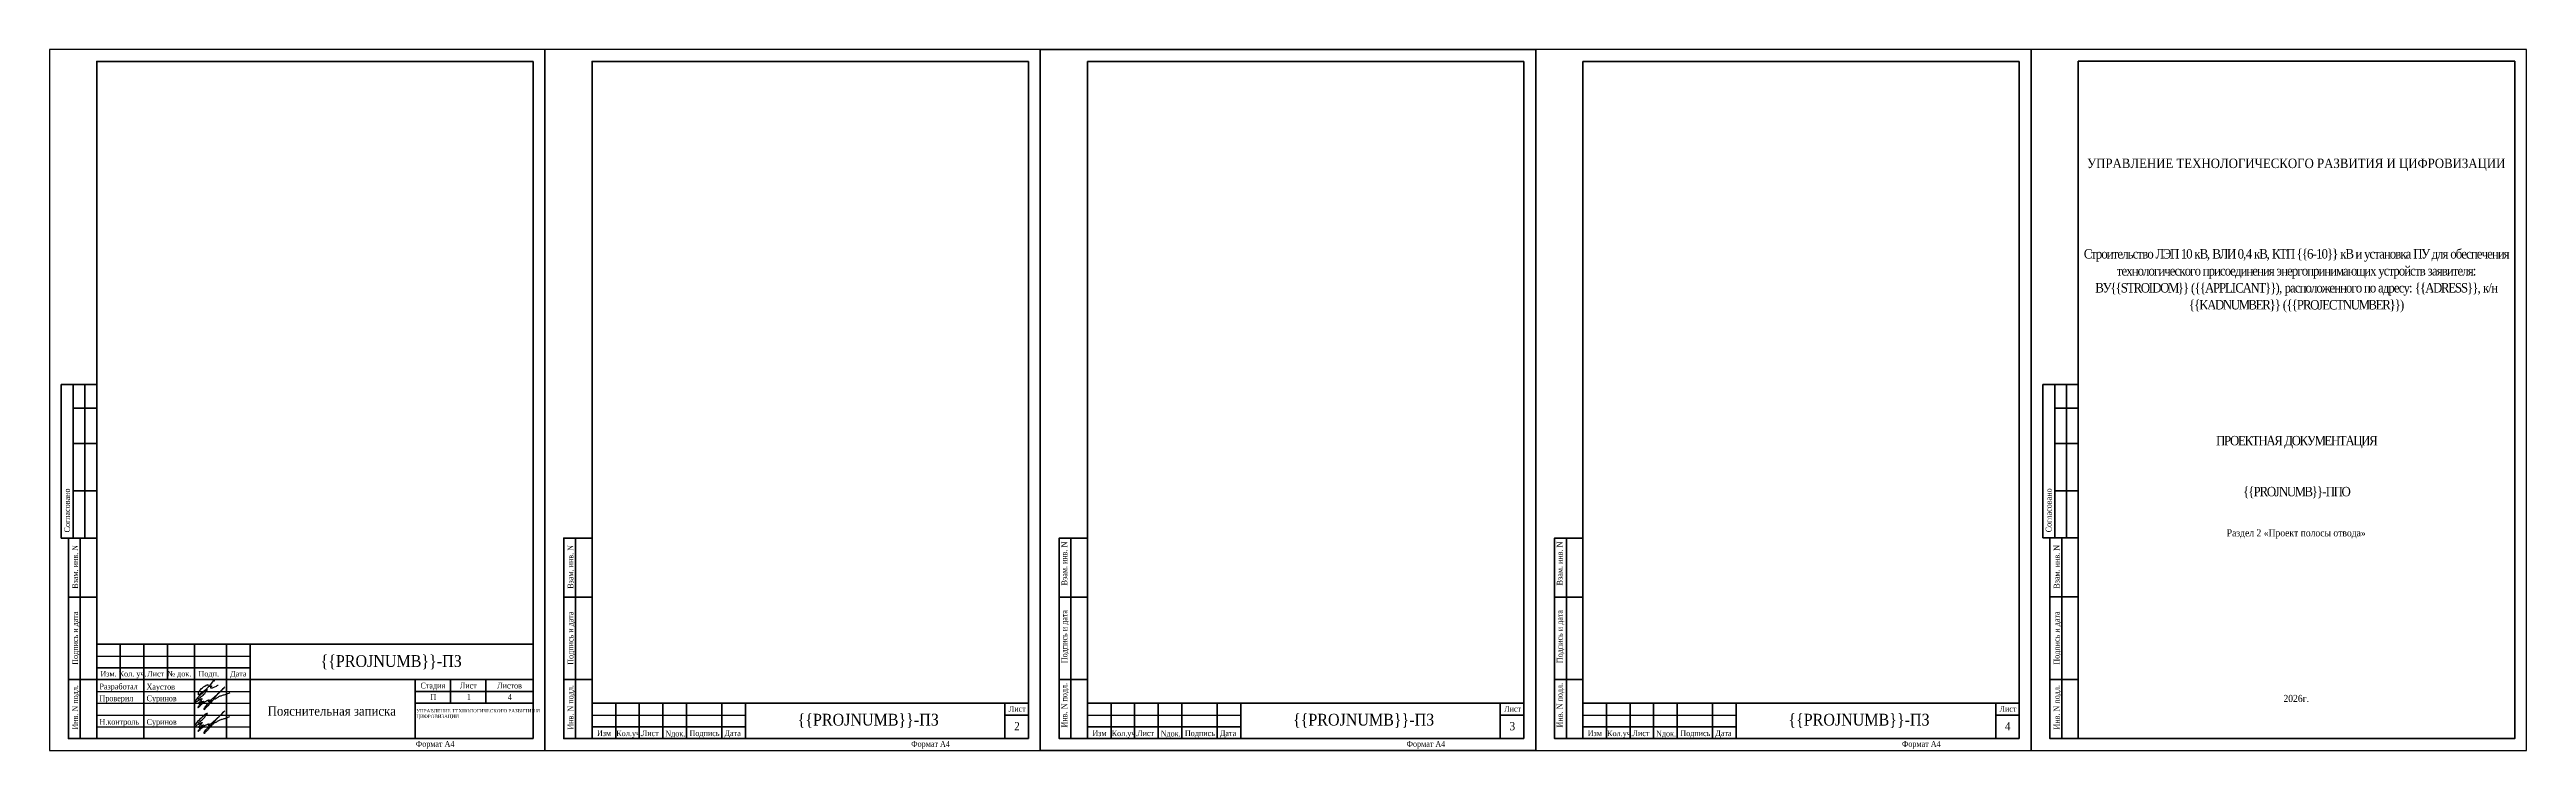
# Model space of a CAD drawing. Header units: millimetres. Extents: x 2494 to 10678, y 3616 to 3915.
# Drawn here: x 3544 to 4594, y 3618 to 3915 of the extents above; entities that cross this region are included whole.
import ezdxf
from ezdxf.enums import TextEntityAlignment as Align

# ---------------------------------------------------------------- set-up
doc = ezdxf.new("R2010")
doc.units = ezdxf.units.MM
doc.layers.add('П', color=7, linetype='Continuous')
doc.layers.add('Чертеж', color=7, linetype='Continuous')
doc.styles.add('Simplex8', font='Times New Roman.ttf', dxfattribs={"height": 3.5})
doc.styles.add('стиль1', font='Times New Roman.ttf', dxfattribs={"width": 0.9})
doc.styles.add('стиль2', font='Times New Roman.ttf', dxfattribs={"width": 0.9, "height": 2.5})

# ---------------------------------------------------------------- blocks, each defined once
blk = doc.blocks.new('Штамп б')
at = {"lineweight": 70}
for points in [[(20, 0), (8, 0), (8, 85), (20, 85)], [(13, 0), (13, 85)], [(8, 60), (20, 60)], [(8, 25), (20, 25)]]:
    blk.add_lwpolyline(points, dxfattribs=at)
at = {"lineweight": 25, "style": 'Simplex8', "width": 0.9}
for s, p in [('Взам. инв. N', (12.1, 63.5)), ('Подпись и дата', (12.1, 31.3)), ('Инв. N подл.', (12.1, 3.8))]:
    blk.add_text(s, height=2.5, rotation=90, dxfattribs=at).set_placement(p)
blk = doc.blocks.new('1')
at = {"lineweight": 30}
for p, q in [((630, 297), (420, 297)), ((420, 297), (420, 0)), ((630, 0), (630, 297)), ((420, 0), (630, 0))]:
    blk.add_line(p, q, dxfattribs=at)
blk = doc.blocks.new('A$C5B0935FB')
at = {"lineweight": 70}
for p, q in [((20, 65), (5, 65)), ((5, 0), (5, 65)), ((10, 55), (10, 65)), ((15, 0), (15, 65)), ((20, 0), (20, 65)), ((10, 40), (10, 55)), ((10, 55), (20, 55)), ((10, 20), (10, 40)), ((10, 40), (20, 40)), ((10, 0), (10, 20)), ((10, 20), (20, 20)), ((10, 0), (5, 0)), ((15, 0), (10, 0)), ((20, 0), (15, 0)), ((15, 0), (15, 0))]:
    blk.add_line(p, q, dxfattribs=at)
at = {"lineweight": 25, "style": 'стиль1', "width": 0.9}
blk.add_text('Согласовано', height=2.5, rotation=90, dxfattribs=at).set_placement((8.7, 2.4))
blk = doc.blocks.new('A$C7F1F469D')
at = {"color": 5, "lineweight": 25}
blk.add_spline([(-0.1, 1.8), (1.3, 2.9), (2.8, 4.3), (3.5, 5.3), (3.8, 5.6), (3.9, 5.8), (3.7, 5.8), (3.3, 5.7), (2.9, 5.4), (-1.1, 1.3), (-1.3, 1), (-1.5, 0.7), (-1.6, 0.3), (-1.5, 0.2), (-1, 0.5), (-0.4, 1), (0.3, 1.4), (1.1, 1.9), (1.7, 2), (1.6, 1.8), (1.3, 1.4), (0.6, 0.6), (0.2, 0.2), (0, 0), (0.2, 0), (0.8, 0.2), (1.4, 0.6), (2.2, 1), (2.3, 1), (1.9, 0.6), (1.3, 0), (0.6, -0.6), (0.1, -1.3), (-0.1, -1.7), (0.1, -1.6), (0.4, -1.4), (1.2, -0.6), (1.6, -0.2), (2.3, 0.3), (2.8, 0.7), (3.4, 1), (3.8, 1.2), (4.1, 1.4), (4.3, 1.4), (4.6, 1.5), (4.6, 1.4), (4.5, 1.2), (4.3, 0.9), (4.4, 0.8), (4.6, 0.9), (5.1, 1.3), (6.2, 2.2), (7.4, 3.2), (8.4, 4.2), (9.6, 5.3), (11, 6.7), (11.3, 7), (9.8, 5.5), (8.6, 4.3), (7.7, 3.3), (7.2, 2.7), (6.7, 2.1), (6.2, 1.4), (5.5, 0.6), (4.7, -0.3), (3.9, -1.3), (3.2, -1.9), (2.9, -2.3), (2.7, -2.6), (2.5, -2.6), (2.5, -2.3), (2.7, -1.9), (3.3, -1.1), (3.8, -0.5), (4.5, 0.1), (5.3, 0.8), (6, 1.3), (6.7, 1.8), (7.6, 2.2), (8.8, 2.9), (10, 3.4), (11.4, 3.8), (12.5, 4.2), (13.5, 4.6)], degree=3, dxfattribs=at)
blk = doc.blocks.new('Штамп фамилии')
at = {"layer": 'Чертеж', "color": 5, "lineweight": -2}
blk.add_lwpolyline([(47.6, 0.9), (47.6, 1), (47.7, 1.1), (47.8, 1.2), (47.8, 1.3), (47.8, 1.3), (47.8, 1.4), (47.8, 1.4), (47.8, 1.5), (47.8, 1.6), (47.8, 1.6), (47.7, 1.6), (47.7, 1.6), (47.6, 1.6), (47.6, 1.6), (47.5, 1.5), (47.5, 1.5), (47.4, 1.4), (47.3, 1.3), (45.4, -1.1), (44.5, -2.1), (43, -3.4), (41.3, -4.9), (41.2, -5), (41.1, -4.9), (41.1, -4.9), (41, -4.8), (40.9, -4.7), (40.9, -4.6), (40.9, -4.4), (40.9, -4.3), (40.9, -4.1), (40.9, -3.9), (41, -3.8), (41, -3.6), (41.1, -3.4), (41.4, -3.1), (41.6, -2.8), (42.2, -2.2), (42.6, -1.8), (43, -1.5), (43.6, -1.1), (44.2, -0.8), (44.9, -0.4), (44.9, -0.4), (44.9, -0.5), (44.9, -0.5), (44.9, -0.9), (45, -1), (45, -1.1), (45.1, -1.1), (45.2, -1.2), (45.4, -1.2), (45.5, -1.2), (46.4, -1.2), (46.5, -1.1), (46.5, -1), (46.6, -1.1), (46.6, -1.1), (46.6, -1.1), (46.5, -1.2), (46.5, -1.2), (46.5, -1.2), (46.4, -1.3), (46, -1.6), (46, -1.7), (46, -1.7), (46, -1.8), (46, -1.8), (46.1, -1.8), (46.3, -1.8), (46.7, -1.8), (46.8, -1.8), (46.9, -1.8), (47.1, -1.7), (48.6, -1.1), (48.7, -1), (48.9, -0.9), (49.1, -0.8), (49.2, -0.7), (49.3, -0.7)], dxfattribs=at)
at = {"layer": 'Чертеж', "color": 67, "lineweight": -2, "true_color": 0x727430}
for p in [(40.8, -8.5), (40.8, -18.6)]:
    blk.add_blockref('A$C7F1F469D', p, dxfattribs=at)
at = {"color": 7, "char_height": 2.5, "attachment_point": 4, "style": 'стиль1'}
for s, insert, width in [(' Разработал', (-1.9, -1.7), 17), (' Проверил', (-1.9, -6.7), 17), ('Хаустов', (18.9, -1.8), 20), (' Суринов', (18.1, -6.7), 20), (' Н.контроль', (-1.9, -16.7), 17), (' Суринов', (18.1, -16.7), 20)]:
    blk.add_mtext(s, dxfattribs=dict(at, insert=insert, width=width))
blk = doc.blocks.new('A$C31D65421')
blk.add_blockref('Штамп фамилии', (2.2, 18.4))

msp = doc.modelspace()

# ---------------------------------------------------------------- linework, layer by layer
at = {"layer": 'П', "lineweight": 30}
msp.add_line((3963.686, 3618.19), (3963.686, 3915.19), dxfattribs=at)
at = {"layer": 'П', "linetype": 'Continuous', "lineweight": 0}
for points in [[(3543.686, 3915.19), (3753.686, 3915.19), (3753.686, 3618.19), (3543.686, 3618.19)], [(3753.686, 3915.19), (3963.686, 3915.19), (3963.686, 3618.19), (3753.686, 3618.19)], [(4173.686, 3915.19), (4383.686, 3915.19), (4383.686, 3618.19), (4173.686, 3618.19)], [(4383.686, 3915.19), (4593.686, 3915.19), (4593.686, 3618.19), (4383.686, 3618.19)]]:
    msp.add_lwpolyline(points, close=True, dxfattribs=at)
at = {"layer": 'П', "linetype": 'Continuous', "lineweight": 18}
msp.add_lwpolyline([(3963.686, 3915.19), (4173.686, 3915.19), (4173.686, 3618.19), (3963.686, 3618.19)], close=True, dxfattribs=at)
at = {"layer": 'П', "lineweight": 30}
for points in [[(3963.686, 3915.19), (4173.686, 3915.19), (4173.686, 3618.19), (3963.686, 3618.19)], [(4383.686, 3618.19), (4593.686, 3618.19), (4593.686, 3915.19), (4383.686, 3915.19)]]:
    msp.add_lwpolyline(points, close=True, dxfattribs=at)
at = {"layer": 'Чертеж', "lineweight": 70}
for p, q in [((3748.686, 3623.19), (3748.686, 3910.19)), ((3958.686, 3623.19), (3958.686, 3910.19)), ((3983.686, 3910.19), (3983.686, 3623.19)), ((4168.686, 3623.19), (4168.686, 3910.19)), ((4378.686, 3910.19), (4193.686, 3910.19)), ((4193.686, 3910.19), (4193.686, 3623.19)), ((4378.686, 3623.19), (4378.686, 3910.19)), ((3983.686, 3678.19), (3983.686, 3623.19)), ((4193.686, 3678.19), (4193.686, 3623.19)), ((3958.686, 3638.19), (3773.686, 3638.19)), ((3783.686, 3638.19), (3783.686, 3623.19)), ((3793.686, 3638.19), (3793.686, 3623.19)), ((3803.686, 3638.19), (3803.686, 3623.19)), ((3813.686, 3638.19), (3813.686, 3623.19)), ((3828.686, 3638.19), (3828.686, 3623.19)), ((3838.686, 3638.19), (3838.686, 3623.19)), ((3948.686, 3638.19), (3948.686, 3623.19)), ((3948.686, 3633.19), (3958.686, 3633.19)), ((4168.686, 3638.19), (3983.686, 3638.19)), ((3993.686, 3638.19), (3993.686, 3623.19)), ((4003.686, 3638.19), (4003.686, 3623.19)), ((4013.686, 3638.19), (4013.686, 3623.19)), ((4023.686, 3638.19), (4023.686, 3623.19)), ((4038.686, 3638.19), (4038.686, 3623.19)), ((4048.686, 3638.19), (4048.686, 3623.19)), ((4158.686, 3638.19), (4158.686, 3623.19)), ((4158.686, 3633.19), (4168.686, 3633.19)), ((4378.686, 3638.19), (4193.686, 3638.19)), ((4203.686, 3638.19), (4203.686, 3623.19)), ((4213.686, 3638.19), (4213.686, 3623.19)), ((4223.686, 3638.19), (4223.686, 3623.19)), ((4233.686, 3638.19), (4233.686, 3623.19)), ((4248.686, 3638.19), (4248.686, 3623.19)), ((4258.686, 3638.19), (4258.686, 3623.19)), ((4368.686, 3638.19), (4368.686, 3623.19)), ((4368.686, 3633.19), (4378.686, 3633.19)), ((3773.686, 3628.19), (3838.686, 3628.19)), ((3983.686, 3628.19), (4048.686, 3628.19)), ((3983.686, 3623.19), (4168.686, 3623.19)), ((4048.686, 3623.19), (4168.686, 3623.19)), ((4193.686, 3628.19), (4258.686, 3628.19)), ((4193.686, 3623.19), (4378.686, 3623.19)), ((4258.686, 3623.19), (4378.686, 3623.19))]:
    msp.add_line(p, q, dxfattribs=at)
at = {"layer": 'Чертеж', "lineweight": 30}
for p, q in [((3753.686, 3618.19), (3753.686, 3915.19)), ((4173.686, 3618.19), (4173.686, 3915.19)), ((3773.686, 3638.19), (3838.686, 3638.19)), ((3773.686, 3633.19), (3838.686, 3633.19)), ((3983.686, 3638.19), (4048.686, 3638.19)), ((3983.686, 3633.19), (4048.686, 3633.19)), ((4193.686, 3638.19), (4258.686, 3638.19)), ((4193.686, 3633.19), (4258.686, 3633.19))]:
    msp.add_line(p, q, dxfattribs=at)
at = {"layer": 'Чертеж', "linetype": 'Continuous', "lineweight": 70}
for p, q in [((3563.686, 3663.19), (3748.686, 3663.19)), ((3573.686, 3663.19), (3573.686, 3648.19)), ((3583.686, 3663.19), (3583.686, 3623.19)), ((3593.686, 3663.19), (3593.686, 3648.19)), ((3605.078, 3663.19), (3605.078, 3623.19)), ((3618.686, 3663.19), (3618.686, 3623.19)), ((3628.686, 3623.19), (3628.686, 3663.19)), ((3563.686, 3653.19), (3628.686, 3653.19)), ((3563.686, 3648.19), (3748.686, 3648.19)), ((3698.686, 3623.19), (3698.686, 3648.19)), ((3713.686, 3648.19), (3713.686, 3638.19)), ((3728.686, 3648.19), (3728.686, 3638.19)), ((3698.686, 3643.19), (3748.686, 3643.19))]:
    msp.add_line(p, q, dxfattribs=at)
at = {"layer": 'Чертеж', "linetype": 'Continuous', "lineweight": 30}
for p, q in [((3563.686, 3623.19), (3563.686, 3663.19)), ((3563.686, 3658.19), (3628.686, 3658.19)), ((3773.686, 3623.19), (3773.686, 3663.19)), ((3563.686, 3643.19), (3628.686, 3643.19)), ((3563.686, 3638.19), (3628.686, 3638.19)), ((3563.686, 3633.19), (3628.686, 3633.19)), ((3563.686, 3628.19), (3628.686, 3628.19))]:
    msp.add_line(p, q, dxfattribs=at)
at = {"layer": 'Чертеж', "color": 7, "lineweight": 70}
msp.add_line((3698.686, 3638.19), (3748.686, 3638.19), dxfattribs=at)
at = {"layer": 'Чертеж', "linetype": 'Continuous', "lineweight": 70, "ltscale": 100}
for p, q in [((3563.686, 3623.19), (3748.686, 3623.19)), ((3773.686, 3623.19), (3958.686, 3623.19))]:
    msp.add_line(p, q, dxfattribs=at)
at = {"layer": 'Чертеж', "lineweight": 70}
for points in [[(3748.686, 3910.19), (3563.686, 3910.19), (3563.686, 3623.19)], [(3958.686, 3910.19), (3773.686, 3910.19), (3773.686, 3623.19)], [(3983.686, 3623.19), (3971.686, 3623.19), (3971.686, 3708.19), (3983.686, 3708.19)], [(3976.686, 3623.19), (3976.686, 3708.19)], [(4193.686, 3623.19), (4181.686, 3623.19), (4181.686, 3708.19), (4193.686, 3708.19)], [(4186.686, 3623.19), (4186.686, 3708.19)], [(3971.686, 3683.19), (3983.686, 3683.19)], [(4181.686, 3683.19), (4193.686, 3683.19)], [(3971.686, 3648.19), (3983.686, 3648.19)], [(4181.686, 3648.19), (4193.686, 3648.19)]]:
    msp.add_lwpolyline(points, dxfattribs=at)
at = {"layer": 'Чертеж', "linetype": 'Continuous', "lineweight": 70}
msp.add_lwpolyline([(3983.686, 3910.19), (4168.686, 3910.19)], dxfattribs=at)
at = {"layer": 'Чертеж', "lineweight": 70}
msp.add_lwpolyline([(4403.703, 3623.225), (4588.703, 3623.225), (4588.703, 3910.225), (4403.703, 3910.225)], close=True, dxfattribs=at)

# ---------------------------------------------------------------- block references
at = {"layer": 'П', "lineweight": 30}
for p in [(3123.686, 3618.19), (3333.686, 3618.19), (3753.686, 3618.19)]:
    msp.add_blockref('1', p, dxfattribs=at)
at = {"layer": 'П', "lineweight": 20}
msp.add_blockref('1', (3543.686, 3618.19), dxfattribs=at)
at = {"layer": 'Чертеж'}
for p in [(3543.686, 3708.19), (4383.703, 3708.225)]:
    msp.add_blockref('A$C5B0935FB', p, dxfattribs=at)
at = {"layer": 'Чертеж', "lineweight": 25}
for p in [(3543.686, 3623.19), (3753.686, 3623.19), (4383.703, 3623.225)]:
    msp.add_blockref('Штамп б', p, dxfattribs=at)
at = {"layer": 'Чертеж', "linetype": 'Continuous', "lineweight": 0}
msp.add_blockref('A$C31D65421', (3563.686, 3628.19), dxfattribs=at)

# ---------------------------------------------------------------- texts
at = {"layer": 'Чертеж', "lineweight": 25, "style": 'стиль1', "width": 0.9}
for s, p in [('Взам. инв. N', (3975.126, 3688.118)), ('Взам. инв. N', (4185.126, 3688.118)), ('Подпись и дата', (3975.126, 3655.142)), ('Подпись и дата', (4185.126, 3655.142)), ('Инв. N подл.', (3975.126, 3627.924)), ('Инв. N подл.', (4185.126, 3627.924))]:
    msp.add_text(s, height=2.5, rotation=90, dxfattribs=at).set_placement(p)
at = {"layer": 'Чертеж', "linetype": 'Continuous', "lineweight": 25, "style": 'стиль1', "width": 0.9}
for s, height, p in [('Изм.', 2.3, (3568.686, 3650.69)), ('Кол. уч.', 2.3, (3578.911, 3650.69)), ('Лист', 2.3, (3588.686, 3650.69)), ('№ док.', 2.3, (3598.686, 3650.69)), ('Подп.', 2.3, (3611.186, 3650.69)), ('Дата', 2.3, (3623.686, 3650.69)), ('Стадия', 2.5, (3706.186, 3645.69)), ('Лист', 2.5, (3721.186, 3645.69)), ('Листов', 2.5, (3738.686, 3645.69)), ('П', 2.5, (3706.361, 3640.854)), ('1', 2.5, (3721.438, 3640.854)), ('4', 2.5, (3738.803, 3640.854))]:
    msp.add_text(s, height=height, dxfattribs=at).set_placement(p, align=Align.MIDDLE_CENTER)
at = {"layer": 'Чертеж', "lineweight": 25, "style": 'стиль1', "width": 0.9}
for s, height, p in [('Лист', 2.5, (3950.299, 3634.59)), ('Лист', 2.5, (4160.299, 3634.59)), ('Лист', 2.5, (4370.299, 3634.59)), ('Изм', 2.5, (3775.739, 3624.263)), ('Кол.уч.', 2.3, (3783.914, 3624.263)), ('Лист', 2.5, (3794.719, 3624.263)), ('Nдок.', 2.5, (3804.709, 3624.12)), ('Подпись', 2.5, (3814.983, 3624.263)), ('Дата', 2.5, (3829.825, 3624.263)), ('2', 3.5, (3952.599, 3626.73)), ('Изм', 2.5, (3985.739, 3624.263)), ('Кол.уч.', 2.3, (3993.914, 3624.263)), ('Лист', 2.5, (4004.719, 3624.263)), ('Nдок.', 2.5, (4014.709, 3624.12)), ('Подпись', 2.5, (4024.983, 3624.263)), ('Дата', 2.5, (4039.825, 3624.263)), ('3', 3.5, (4162.599, 3626.73)), ('Изм', 2.5, (4195.739, 3624.263)), ('Кол.уч.', 2.3, (4203.914, 3624.263)), ('Лист', 2.5, (4214.719, 3624.263)), ('Nдок.', 2.5, (4224.709, 3624.12)), ('Подпись', 2.5, (4234.983, 3624.263)), ('Дата', 2.5, (4249.825, 3624.263)), ('4', 3.5, (4372.599, 3626.73)), ('Формат А4', 2.5, (3698.947, 3619.718)), ('Формат А4', 2.5, (3908.947, 3619.718)), ('Формат А4', 2.5, (4118.947, 3619.718)), ('Формат А4', 2.5, (4328.947, 3619.718))]:
    msp.add_text(s, height=height, dxfattribs=at).set_placement(p)
at = {"layer": 'Чертеж', "color": 1, "lineweight": 20, "insert": (4403.577, 3910.152), "char_height": 5, "width": 185.01678, "attachment_point": 1, "style": 'стиль1'}
msp.add_mtext('\\pxqc,t19;{\\C256;\\P\\P\\H0.36x;\\P\\P\\P\\P\\P\\H0.94444x;\\P\\H2.353x;\\P\\ptz;\\fTimes New Roman|b0|i0|c204|p16;\\H0.99998x;УПРАВЛЕНИЕ ТЕХНОЛОГИЧЕСКОГО РАЗВИТИЯ И ЦИФРОВИЗАЦИИ\\H0.75004x;\\P\\P\\P\\P\\pt19;\\fTimes New Roman|b0|i0|c204|p18;\\H1.6667x;\\P\\P\\psm1.0792,tz;\\H0.79994x;\\T0.8;Строительство ЛЭП 10 кВ, ВЛИ 0,4 кВ, КТП \\{\\{6-10\\}\\} кВ и установка ПУ для обеспечения технологического присоединения энергопринимающих устройств заявителя: ВУ\\{\\{STROIDOM\\}\\} (\\{\\{APPLICANT\\}\\}), расположенного по адресу: \\{\\{ADRESS\\}\\}, к/н \\{\\{KADNUMBER\\}\\} (\\{\\{PROJECTNUMBER\\}\\})\\P\\ps*;\\P\\P\\pt19;\\P\\P\\P\\P\\PПРОЕКТНАЯ ДОКУМЕНТАЦИЯ\\P\\P\\P\\{\\{PROJNUMB\\}\\}-ППО\\P\\H1.5x;\\T1;\\P\\H0.5x;Раздел 2 «Проект полосы отвода»\\P\\P\\P\\pi1.9542,t1.1833;\\P\\pi0,t19;\\P\\P\\P\\P\\P\\P\\P\\P\\P2026г.}', dxfattribs=at)
at = {"layer": 'Чертеж', "lineweight": 25, "attachment_point": 5, "style": 'стиль2'}
for s, insert, char_height, width in [('\\{\\{PROJNUMB\\}\\}-ПЗ', (3688.491, 3655.562), 5, 119.88502), ('\\pxql;{\\fTimes New Roman|b0|i0|c204|p16;\\H0.8x;УПРАВЛЕНИЕ ТЕХНОЛОГИЧЕСКОГО РАЗВИТИЯ И ЦИФРОВИЗАЦИИ}', (3726.282, 3633.582), 1.8, 54.19561), ('\\{\\{PROJNUMB\\}\\}-ПЗ', (3890.732, 3630.722), 5, 119.88502), ('\\{\\{PROJNUMB\\}\\}-ПЗ', (4100.732, 3630.722), 5, 119.88502), ('\\{\\{PROJNUMB\\}\\}-ПЗ', (4310.732, 3630.722), 5, 119.88502)]:
    msp.add_mtext(s, dxfattribs=dict(at, insert=insert, char_height=char_height, width=width))
at = {"layer": 'Чертеж', "color": 7, "lineweight": 15, "insert": (3663.346, 3634.9), "char_height": 4, "width": 70, "attachment_point": 5, "style": 'стиль1'}
msp.add_mtext('{\\W0.9;Пояснительная записка}', dxfattribs=at)

doc.saveas('drawing.dxf')
